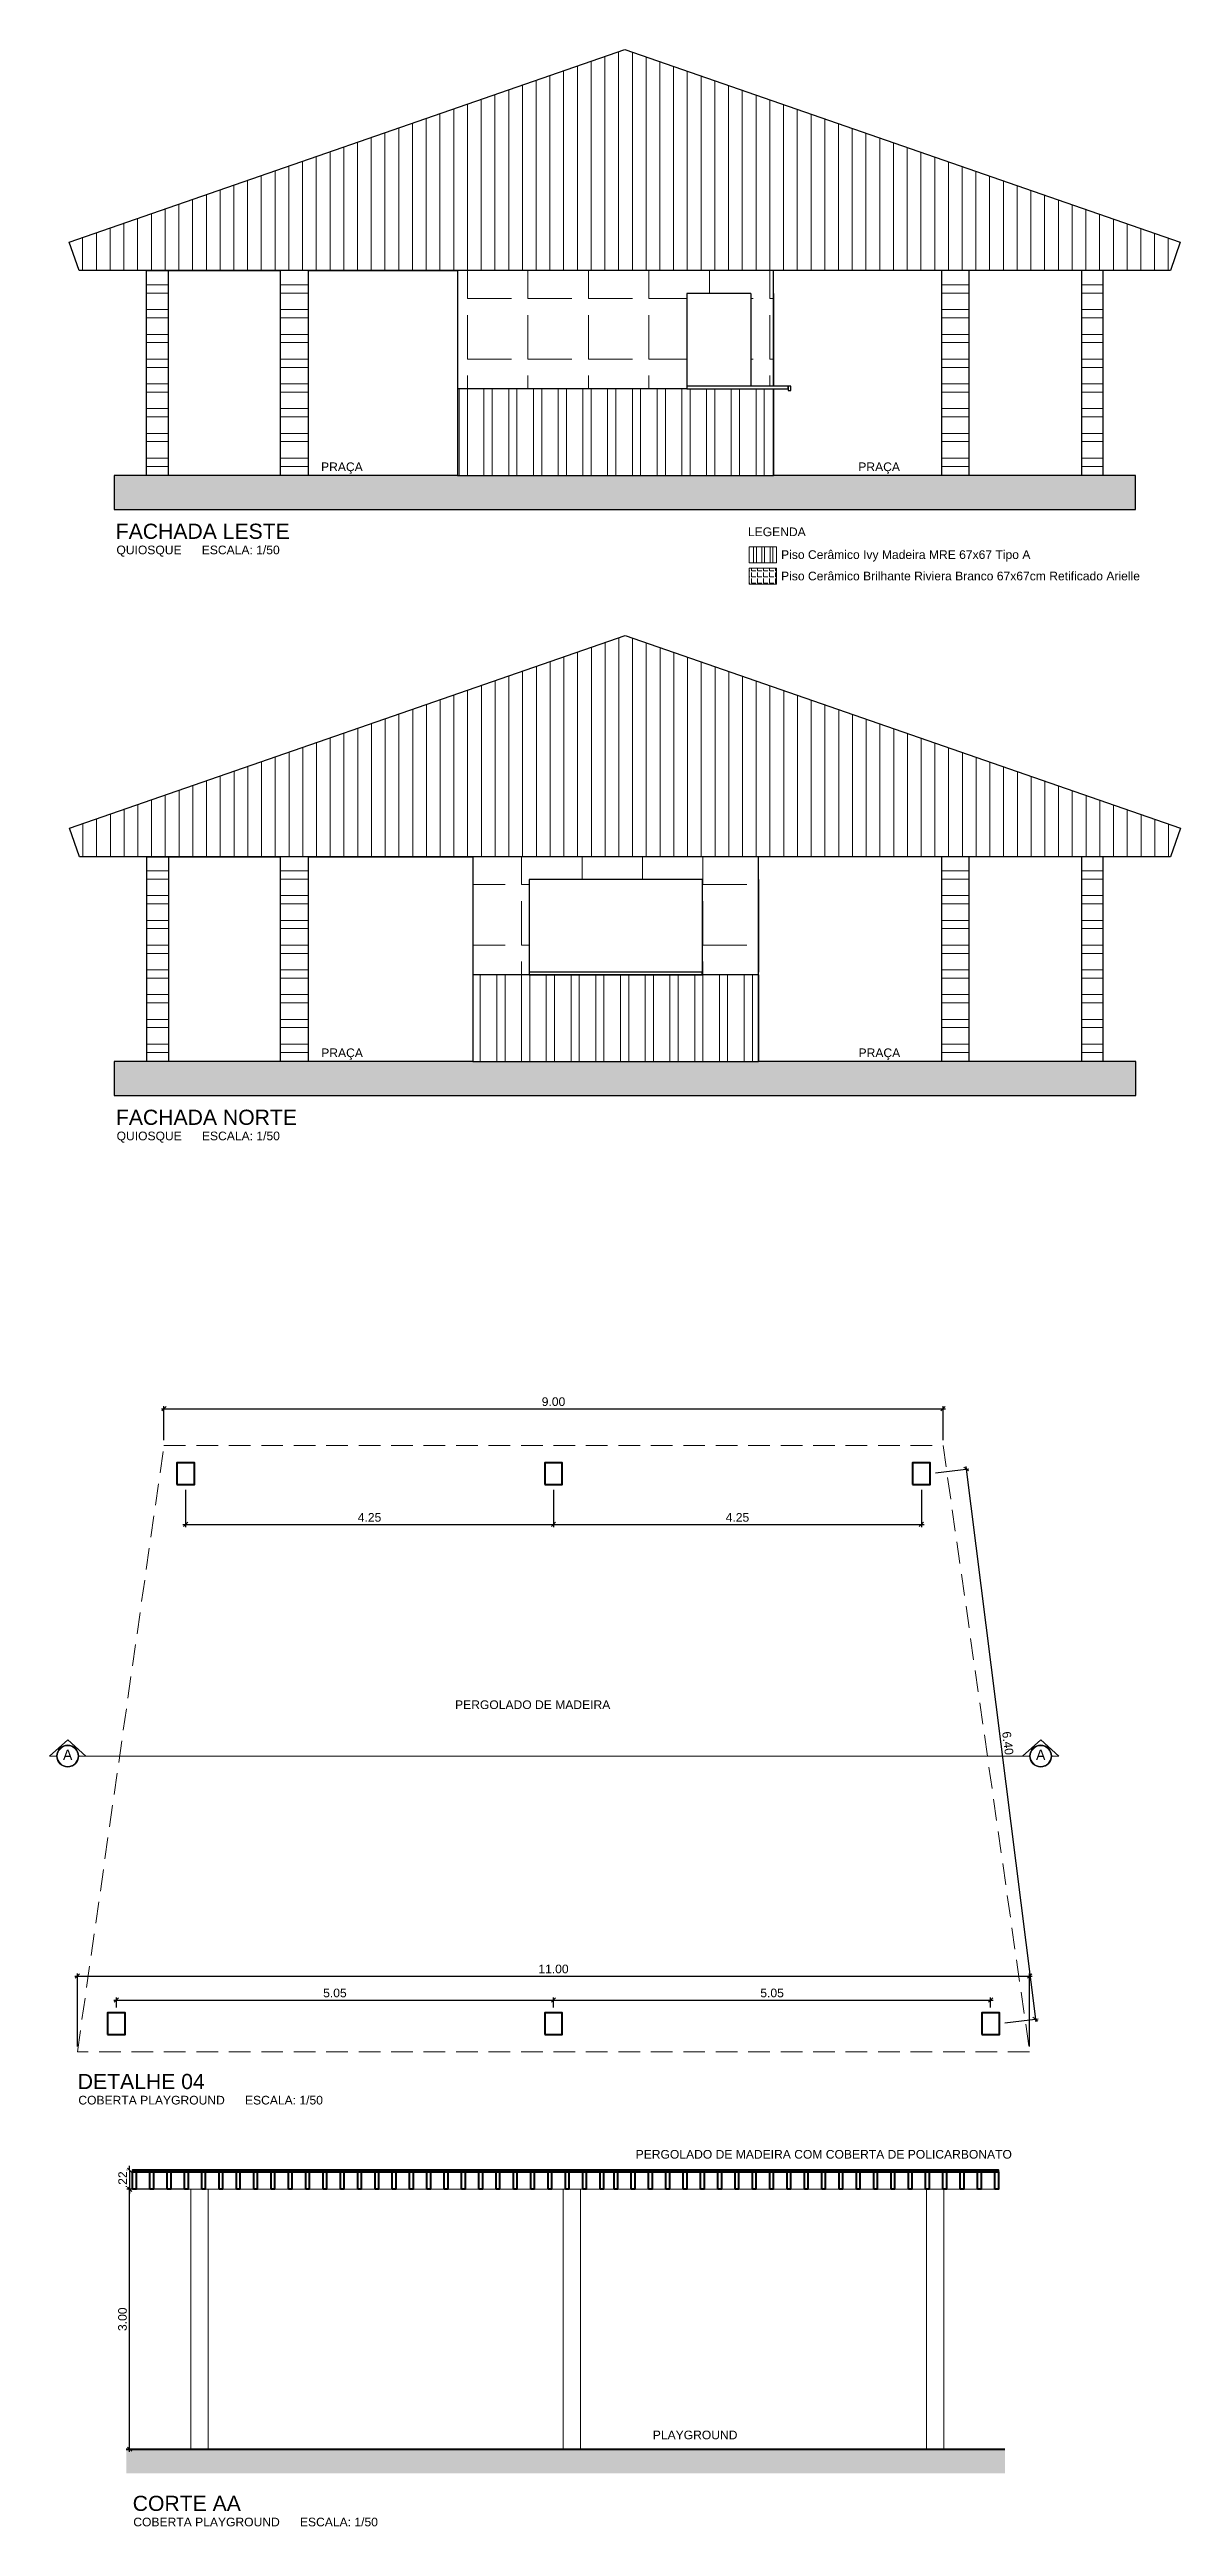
# Model space of a CAD drawing. Header units: metres. Extents: x 929 to 1666, y 1128 to 1372.
# Drawn here: x 1509.59 to 1522.66, y 1127.98 to 1156.58 of the extents above; entities that cross this region are included whole.
import ezdxf
from ezdxf.enums import TextEntityAlignment as Align

# ---------------------------------------------------------------- set-up
doc = ezdxf.new("R2010")
doc.units = ezdxf.units.M
doc.linetypes.add('DASHDOTX2', pattern=[50.8, 25.4, -12.7, 0, -12.7])
doc.linetypes.add('DASHED2', pattern=[0.375, 0.25, -0.125])
doc.layers.get('0').update_dxf_attribs({"lineweight": 5})
for name, color, linetype, lineweight in [('KIRYA - COTAS', 7, 'Continuous', 5), ('KIRYA - ELEVAÇÃO 03', 3, 'Continuous', 30), ('KIRYA - HACHURA', 251, 'Continuous', 5), ('KIRYA - PAREDE', 7, 'Continuous', 40), ('KIRYA - PAREDE VISTA', 7, 'Continuous', 15), ('KIRYA - PROJEÇÃO', 7, 'DASHED2', 5), ('KIRYA - SÍMBOLO', 7, 'Continuous', 5)]:
    doc.layers.add(name, color=color, linetype=linetype, lineweight=lineweight)
doc.layers.add('KIRYA - ELEVAÇÃO 02', color=2, linetype='Continuous')
doc.layers.add('KIRYA - TEXTO', color=7, linetype='Continuous')
doc.styles.add('CENTURY GOTHIC', font='GOTHIC.TTF')
doc.styles.add('EA_140_1-50', font='swissl.ttf', dxfattribs={"height": 0.175})
doc.styles.add('EA_80_1-50', font='swissl.ttf', dxfattribs={"height": 0.1})
doc.dimstyles.new('1-50', dxfattribs={"dimtxt": 0.1, "dimasz": 0.05, "dimexe": 0.03, "dimexo": 0.0625, "dimgap": 0.03, "dimtad": 1, "dimzin": 4, "dimdsep": 46, "dimtxsty": 'EA_80_1-50', "dimblk": 'OBLIQUE', "dimcen": 0.1, "dimdle": 0.03, "dimclrd": 144, "dimclre": 144, "dimclrt": 256, "dimadec": 0, "dimazin": 0, "dimtfac": 4, "dimtix": 1, "dimtmove": 2, "dimatfit": 3, "dimldrblk": 'OBLIQUE', "dimfxl": 1, "dimtolj": 1, "dimtzin": 4, "dimarcsym": 0})

msp = doc.modelspace()

# ---------------------------------------------------------------- texts
at = {"layer": 'KIRYA - ELEVAÇÃO 03', "style": 'EA_80_1-50'}
for p in [(1512.731, 1151.711), (1518.937, 1151.711), (1512.733, 1144.946), (1518.94, 1144.946)]:
    msp.add_text('PRAÇA', height=0.1, dxfattribs=at).set_placement(p)
at = {"layer": 'KIRYA - SÍMBOLO', "style": 'CENTURY GOTHIC'}
for p in [(1509.804, 1136.893), (1521.044, 1136.893)]:
    msp.add_text('A', height=0.12, dxfattribs=at).set_placement(p, align=Align.MIDDLE_CENTER)
at = {"layer": 'KIRYA - TEXTO'}
for s, height, style, p in [('FACHADA LESTE', 0.175, 'EA_140_1-50', (1510.359, 1150.929)), ('LEGENDA', 0.1, 'EA_80_1-50', (1517.662, 1150.96)), ('QUIOSQUE      ESCALA: 1/50', 0.1, 'EA_80_1-50', (1510.367, 1150.751)), ('Piso Cerâmico Ivy Madeira MRE 67x67 Tipo A', 0.1, 'EA_80_1-50', (1518.045, 1150.697)), ('Piso Cerâmico Brilhante Riviera Branco 67x67cm Retificado Arielle', 0.1, 'EA_80_1-50', (1518.045, 1150.45)), ('FACHADA NORTE', 0.175, 'EA_140_1-50', (1510.361, 1144.164)), ('QUIOSQUE      ESCALA: 1/50', 0.1, 'EA_80_1-50', (1510.369, 1143.986)), ('PERGOLADO DE MADEIRA', 0.1, 'EA_80_1-50', (1514.279, 1137.42)), ('DETALHE 04', 0.175, 'EA_140_1-50', (1509.92, 1133.033)), ('COBERTA PLAYGROUND      ESCALA: 1/50', 0.1, 'EA_80_1-50', (1509.927, 1132.855)), ('PERGOLADO DE MADEIRA COM COBERTA DE POLICARBONATO', 0.1, 'EA_80_1-50', (1516.365, 1132.23)), ('PLAYGROUND', 0.1, 'EA_80_1-50', (1516.563, 1128.99)), ('CORTE AA', 0.175, 'EA_140_1-50', (1510.555, 1128.163)), ('COBERTA PLAYGROUND      ESCALA: 1/50', 0.1, 'EA_80_1-50', (1510.562, 1127.985))]:
    msp.add_text(s, height=height, dxfattribs=dict(at, style=style)).set_placement(p)

# ---------------------------------------------------------------- blocks, each defined once
blk = doc.blocks.new('_OBLIQUE')
at = {"color": 0, "linetype": 'ByBlock'}
blk.add_line((-0.5, -0.5), (0.5, 0.5), dxfattribs=at)
blk = doc.blocks.new('*D376')
at = {"layer": 'Defpoints', "color": 0, "transparency": 16777216}
for p in [(1510.519, 1131.876), (1511.226, 1131.876), (1511.226, 1128.876)]:
    blk.add_point(p, dxfattribs=at)
at = {"layer": 'KIRYA - COTAS', "color": 144, "lineweight": -2, "transparency": 16777216}
for p, q in [((1511.164, 1131.876), (1510.489, 1131.876)), ((1510.519, 1128.846), (1510.519, 1131.906)), ((1511.164, 1128.876), (1510.489, 1128.876))]:
    blk.add_line(p, q, dxfattribs=at)
at = {"layer": 'KIRYA - COTAS', "color": 144, "lineweight": -2, "transparency": 16777216, "xscale": 0.05, "yscale": 0.05, "zscale": 0.05}
for p, rotation in [((1510.519, 1131.876), 90), ((1510.519, 1128.876), 270)]:
    blk.add_blockref('_OBLIQUE', p, dxfattribs=dict(at, rotation=rotation))
at = {"layer": 'KIRYA - COTAS', "transparency": 16777216, "insert": (1510.437, 1130.376), "char_height": 0.1, "attachment_point": 5, "rotation": 90, "style": 'EA_80_1-50'}
blk.add_mtext('\\A1;3.00', dxfattribs=at)
blk = doc.blocks.new('*D377')
at = {"layer": 'Defpoints', "color": 0, "transparency": 16777216}
for p in [(1510.554, 1132.096), (1510.519, 1131.876), (1510.554, 1131.876)]:
    blk.add_point(p, dxfattribs=at)
at = {"layer": 'KIRYA - COTAS', "color": 144, "lineweight": -2, "transparency": 16777216}
for p, q in [((1510.491, 1132.096), (1510.489, 1132.096)), ((1510.519, 1132.096), (1510.519, 1132.146)), ((1510.519, 1132.096), (1510.519, 1131.876)), ((1510.491, 1131.876), (1510.489, 1131.876)), ((1510.519, 1131.876), (1510.519, 1131.826))]:
    blk.add_line(p, q, dxfattribs=at)
at = {"layer": 'KIRYA - COTAS', "color": 144, "lineweight": -2, "transparency": 16777216, "xscale": 0.05, "yscale": 0.05, "zscale": 0.05}
for p, rotation in [((1510.519, 1132.096), 270), ((1510.519, 1131.876), 90)]:
    blk.add_blockref('_OBLIQUE', p, dxfattribs=dict(at, rotation=rotation))
at = {"layer": 'KIRYA - COTAS', "transparency": 16777216, "insert": (1510.439, 1131.986), "char_height": 0.1, "attachment_point": 5, "rotation": 90, "style": 'EA_80_1-50'}
blk.add_mtext('\\A1;.22', dxfattribs=at)
blk = doc.blocks.new('*D378')
at = {"layer": 'Defpoints', "color": 0, "transparency": 16777216}
for p in [(1519.916, 1140.887), (1510.916, 1140.463), (1519.916, 1140.463)]:
    blk.add_point(p, dxfattribs=at)
at = {"layer": 'KIRYA - COTAS', "color": 144, "lineweight": -2, "transparency": 16777216}
for p, q in [((1510.916, 1140.525), (1510.916, 1140.917)), ((1519.916, 1140.525), (1519.916, 1140.917)), ((1510.886, 1140.887), (1519.946, 1140.887))]:
    blk.add_line(p, q, dxfattribs=at)
at = {"layer": 'KIRYA - COTAS', "color": 144, "lineweight": -2, "transparency": 16777216, "xscale": 0.05, "yscale": 0.05, "zscale": 0.05, "rotation": 180}
blk.add_blockref('_OBLIQUE', (1510.916, 1140.887), dxfattribs=at)
at = {"layer": 'KIRYA - COTAS', "color": 144, "lineweight": -2, "transparency": 16777216, "xscale": 0.05, "yscale": 0.05, "zscale": 0.05}
blk.add_blockref('_OBLIQUE', (1519.916, 1140.887), dxfattribs=at)
at = {"layer": 'KIRYA - COTAS', "transparency": 16777216, "insert": (1515.416, 1140.968), "char_height": 0.1, "attachment_point": 5, "style": 'EA_80_1-50'}
blk.add_mtext('\\A1;9.00', dxfattribs=at)
blk = doc.blocks.new('*D379')
at = {"layer": 'Defpoints', "color": 0, "transparency": 16777216}
for p in [(1520.916, 1134.338), (1509.916, 1133.463), (1520.916, 1133.463)]:
    blk.add_point(p, dxfattribs=at)
at = {"layer": 'KIRYA - COTAS', "color": 144, "lineweight": -2, "transparency": 16777216}
for p, q in [((1509.886, 1134.338), (1520.946, 1134.338)), ((1509.916, 1133.525), (1509.916, 1134.368)), ((1520.916, 1133.525), (1520.916, 1134.368))]:
    blk.add_line(p, q, dxfattribs=at)
at = {"layer": 'KIRYA - COTAS', "color": 144, "lineweight": -2, "transparency": 16777216, "xscale": 0.05, "yscale": 0.05, "zscale": 0.05, "rotation": 180}
blk.add_blockref('_OBLIQUE', (1509.916, 1134.338), dxfattribs=at)
at = {"layer": 'KIRYA - COTAS', "color": 144, "lineweight": -2, "transparency": 16777216, "xscale": 0.05, "yscale": 0.05, "zscale": 0.05}
blk.add_blockref('_OBLIQUE', (1520.916, 1134.338), dxfattribs=at)
at = {"layer": 'KIRYA - COTAS', "transparency": 16777216, "insert": (1515.416, 1134.419), "char_height": 0.1, "attachment_point": 5, "style": 'EA_80_1-50'}
blk.add_mtext('\\A1;11.00', dxfattribs=at)
blk = doc.blocks.new('*D380')
at = {"layer": 'Defpoints', "color": 0, "transparency": 16777216}
for p in [(1515.416, 1134.06), (1510.366, 1133.913), (1515.416, 1133.913)]:
    blk.add_point(p, dxfattribs=at)
at = {"layer": 'KIRYA - COTAS', "color": 144, "lineweight": -2, "transparency": 16777216}
for p, q in [((1510.336, 1134.06), (1515.446, 1134.06)), ((1510.366, 1133.975), (1510.366, 1134.09)), ((1515.416, 1133.975), (1515.416, 1134.09))]:
    blk.add_line(p, q, dxfattribs=at)
at = {"layer": 'KIRYA - COTAS', "color": 144, "lineweight": -2, "transparency": 16777216, "xscale": 0.05, "yscale": 0.05, "zscale": 0.05, "rotation": 180}
blk.add_blockref('_OBLIQUE', (1510.366, 1134.06), dxfattribs=at)
at = {"layer": 'KIRYA - COTAS', "color": 144, "lineweight": -2, "transparency": 16777216, "xscale": 0.05, "yscale": 0.05, "zscale": 0.05}
blk.add_blockref('_OBLIQUE', (1515.416, 1134.06), dxfattribs=at)
at = {"layer": 'KIRYA - COTAS', "transparency": 16777216, "insert": (1512.891, 1134.142), "char_height": 0.1, "attachment_point": 5, "style": 'EA_80_1-50'}
blk.add_mtext('\\A1;5.05', dxfattribs=at)
blk = doc.blocks.new('*D381')
at = {"layer": 'Defpoints', "color": 0, "transparency": 16777216}
for p in [(1520.466, 1134.06), (1515.416, 1133.913), (1520.466, 1133.913)]:
    blk.add_point(p, dxfattribs=at)
at = {"layer": 'KIRYA - COTAS', "color": 144, "lineweight": -2, "transparency": 16777216}
for p, q in [((1515.386, 1134.06), (1520.496, 1134.06)), ((1515.416, 1133.975), (1515.416, 1134.09)), ((1520.466, 1133.975), (1520.466, 1134.09))]:
    blk.add_line(p, q, dxfattribs=at)
at = {"layer": 'KIRYA - COTAS', "color": 144, "lineweight": -2, "transparency": 16777216, "xscale": 0.05, "yscale": 0.05, "zscale": 0.05, "rotation": 180}
blk.add_blockref('_OBLIQUE', (1515.416, 1134.06), dxfattribs=at)
at = {"layer": 'KIRYA - COTAS', "color": 144, "lineweight": -2, "transparency": 16777216, "xscale": 0.05, "yscale": 0.05, "zscale": 0.05}
blk.add_blockref('_OBLIQUE', (1520.466, 1134.06), dxfattribs=at)
at = {"layer": 'KIRYA - COTAS', "transparency": 16777216, "insert": (1517.941, 1134.142), "char_height": 0.1, "attachment_point": 5, "style": 'EA_80_1-50'}
blk.add_mtext('\\A1;5.05', dxfattribs=at)
blk = doc.blocks.new('*D382')
at = {"layer": 'Defpoints', "color": 0, "transparency": 16777216}
for p in [(1511.166, 1140.013), (1515.416, 1140.013), (1515.416, 1139.551)]:
    blk.add_point(p, dxfattribs=at)
at = {"layer": 'KIRYA - COTAS', "color": 144, "lineweight": -2, "transparency": 16777216}
for p, q in [((1511.166, 1139.951), (1511.166, 1139.521)), ((1515.416, 1139.951), (1515.416, 1139.521)), ((1511.136, 1139.551), (1515.446, 1139.551))]:
    blk.add_line(p, q, dxfattribs=at)
at = {"layer": 'KIRYA - COTAS', "color": 144, "lineweight": -2, "transparency": 16777216, "xscale": 0.05, "yscale": 0.05, "zscale": 0.05, "rotation": 180}
blk.add_blockref('_OBLIQUE', (1511.166, 1139.551), dxfattribs=at)
at = {"layer": 'KIRYA - COTAS', "color": 144, "lineweight": -2, "transparency": 16777216, "xscale": 0.05, "yscale": 0.05, "zscale": 0.05}
blk.add_blockref('_OBLIQUE', (1515.416, 1139.551), dxfattribs=at)
at = {"layer": 'KIRYA - COTAS', "transparency": 16777216, "insert": (1513.291, 1139.632), "char_height": 0.1, "attachment_point": 5, "style": 'EA_80_1-50'}
blk.add_mtext('\\A1;4.25', dxfattribs=at)
blk = doc.blocks.new('*D383')
at = {"layer": 'Defpoints', "color": 0, "transparency": 16777216}
for p in [(1515.416, 1140.013), (1519.666, 1140.013), (1519.666, 1139.551)]:
    blk.add_point(p, dxfattribs=at)
at = {"layer": 'KIRYA - COTAS', "color": 144, "lineweight": -2, "transparency": 16777216}
for p, q in [((1515.416, 1139.951), (1515.416, 1139.521)), ((1519.666, 1139.951), (1519.666, 1139.521)), ((1515.386, 1139.551), (1519.696, 1139.551))]:
    blk.add_line(p, q, dxfattribs=at)
at = {"layer": 'KIRYA - COTAS', "color": 144, "lineweight": -2, "transparency": 16777216, "xscale": 0.05, "yscale": 0.05, "zscale": 0.05, "rotation": 180}
blk.add_blockref('_OBLIQUE', (1515.416, 1139.551), dxfattribs=at)
at = {"layer": 'KIRYA - COTAS', "color": 144, "lineweight": -2, "transparency": 16777216, "xscale": 0.05, "yscale": 0.05, "zscale": 0.05}
blk.add_blockref('_OBLIQUE', (1519.666, 1139.551), dxfattribs=at)
at = {"layer": 'KIRYA - COTAS', "transparency": 16777216, "insert": (1517.541, 1139.632), "char_height": 0.1, "attachment_point": 5, "style": 'EA_80_1-50'}
blk.add_mtext('\\A1;4.25', dxfattribs=at)
blk = doc.blocks.new('*D384')
at = {"layer": 'Defpoints', "color": 0, "transparency": 16777216}
for p in [(1519.767, 1140.138), (1520.567, 1133.788), (1520.983, 1133.84)]:
    blk.add_point(p, dxfattribs=at)
at = {"layer": 'KIRYA - COTAS', "color": 144, "lineweight": -2, "transparency": 16777216}
for p, q in [((1519.829, 1140.146), (1520.213, 1140.194)), ((1520.179, 1140.22), (1520.987, 1133.811)), ((1520.629, 1133.796), (1521.013, 1133.844))]:
    blk.add_line(p, q, dxfattribs=at)
at = {"layer": 'KIRYA - COTAS', "color": 144, "lineweight": -2, "transparency": 16777216, "xscale": 0.05, "yscale": 0.05, "zscale": 0.05}
for p, rotation in [((1520.183, 1140.19), 97.18053549771984), ((1520.983, 1133.84), 277.1805354977198)]:
    blk.add_blockref('_OBLIQUE', p, dxfattribs=dict(at, rotation=rotation))
at = {"layer": 'KIRYA - COTAS', "transparency": 16777216, "insert": (1520.664, 1137.026), "char_height": 0.1, "attachment_point": 5, "rotation": 277.1805, "style": 'EA_80_1-50'}
blk.add_mtext('\\A1;6.40', dxfattribs=at)

# ---------------------------------------------------------------- dimensions: what is measured, and where the dimension line sits
at = {"layer": 'KIRYA - COTAS'}
for p1, p2, distance, picture, middle in [((1510.916, 1140.463), (1519.916, 1140.463), 0.424, '*D378', (1515.416, 1140.968)), ((1519.767, 1140.138), (1520.567, 1133.788), 0.42, '*D384', (1520.664, 1137.026)), ((1509.916, 1133.463), (1520.916, 1133.463), 0.875, '*D379', (1515.416, 1134.419))]:
    dim = msp.add_aligned_dim(p1=p1, p2=p2, distance=distance, dimstyle='1-50', dxfattribs=at)
    dim.commit()
    dim.dimension.update_dxf_attribs({"geometry": picture, "text_midpoint": middle})
for base, p1, p2, picture, middle in [((1515.416, 1139.551), (1511.166, 1140.013), (1515.416, 1140.013), '*D382', (1513.291, 1139.632)), ((1519.666, 1139.551), (1515.416, 1140.013), (1519.666, 1140.013), '*D383', (1517.541, 1139.632)), ((1515.416, 1134.06), (1510.366, 1133.913), (1515.416, 1133.913), '*D380', (1512.891, 1134.142)), ((1520.466, 1134.06), (1515.416, 1133.913), (1520.466, 1133.913), '*D381', (1517.941, 1134.142))]:
    dim = msp.add_linear_dim(base=base, p1=p1, p2=p2, dimstyle='1-50', dxfattribs=at)
    dim.commit()
    dim.dimension.update_dxf_attribs({"geometry": picture, "text_midpoint": middle})
for p1, p2, picture, middle in [((1510.554, 1132.096), (1510.554, 1131.876), '*D377', (1510.439, 1131.986)), ((1511.226, 1128.876), (1511.226, 1131.876), '*D376', (1510.437, 1130.376))]:
    dim = msp.add_linear_dim(base=(1510.519, 1131.876), p1=p1, p2=p2, angle=90, dimstyle='1-50', dxfattribs=at)
    dim.commit()
    dim.dimension.update_dxf_attribs({"geometry": picture, "text_midpoint": middle})

# ---------------------------------------------------------------- hatches: boundary and pattern name
at = {"layer": 'KIRYA - HACHURA', "true_color": 0xc7c8ca}
h = msp.add_hatch(dxfattribs=at)
h.set_pattern_fill('ANSI31', color=9, scale=0.05, angle=45)
h.set_pattern_definition([(90, (16.13939, 6.76513), (-0.15875, 0), [])])
h.paths.add_polyline_path([(1522.542, 1154.025), (1522.657, 1154.355), (1516.239, 1156.578), (1509.822, 1154.355), (1509.936, 1154.025), (1510.715, 1154.025)])
at = {"layer": 'KIRYA - HACHURA', "true_color": 0xcd6928}
h = msp.add_hatch(dxfattribs=at)
h.set_pattern_fill('ANSI32', color=32, scale=0.03, angle=135)
h.set_pattern_definition([(180, (16.1394, 6.76513), (-3e-17, -0.28575), []), (180, (16.04414, 6.86038), (-3e-17, -0.28575), [])])
h.paths.add_polyline_path([(1519.898, 1151.661), (1520.217, 1151.661), (1520.217, 1154.025), (1519.898, 1154.025)])
h.paths.add_polyline_path([(1521.514, 1151.661), (1521.764, 1151.661), (1521.764, 1154.025), (1521.514, 1154.025)])
h.paths.add_polyline_path([(1512.581, 1154.025), (1512.262, 1154.025), (1512.262, 1151.661), (1512.581, 1151.661)])
h.paths.add_polyline_path([(1510.965, 1154.025), (1510.715, 1154.025), (1510.715, 1151.661), (1510.965, 1151.661)])
at = {"layer": 'KIRYA - HACHURA', "true_color": 0xc7c8ca}
h = msp.add_hatch(dxfattribs=at)
h.set_pattern_fill('ANGLE', color=9, scale=0.1)
h.set_pattern_definition([(0, (16.1394, 6.7651), (0, 0.6985), [0.508, -0.1905]), (90, (16.1394, 6.7651), (-0.6985, 4e-17), [0.508, -0.1905])])
h.paths.add_polyline_path([(1516.956, 1152.661), (1516.956, 1153.761), (1517.696, 1153.761), (1517.696, 1152.691), (1517.956, 1152.691), (1517.956, 1154.025), (1514.306, 1154.025), (1514.306, 1152.661)])
at = {"layer": 'KIRYA - HACHURA', "true_color": 0xcd6928}
h = msp.add_hatch(dxfattribs=at)
h.set_pattern_fill('ANSI32', color=32, scale=0.03, angle=45)
h.set_pattern_definition([(90, (16.1394, 4.9), (-0.28575, 0), []), (90, (16.23464, 4.99524), (-0.28575, 0), [])])
h.paths.add_polyline_path([(1516.956, 1152.661), (1514.306, 1152.661), (1514.306, 1151.661), (1517.956, 1151.661), (1517.956, 1152.661)])
h = msp.add_hatch(dxfattribs=at)
h.set_pattern_fill('ANSI32', color=32, scale=0.01, angle=45)
h.set_pattern_definition([(90, (15.15874, 6.76513), (-0.09525, 0), []), (90, (15.19049, 6.79688), (-0.09525, 0), [])])
h.paths.add_polyline_path([(1517.677, 1150.836), (1517.677, 1150.653), (1517.993, 1150.653), (1517.993, 1150.836)])
at = {"layer": 'KIRYA - HACHURA', "true_color": 0x939598}
h = msp.add_hatch(dxfattribs=at)
h.set_pattern_fill('ANGLE', color=252, scale=0.01)
h.set_pattern_definition([(0, (15.15874, 6.76513), (0, 0.06985), [0.0508, -0.01905]), (90, (15.15874, 6.76513), (-0.06985, 4e-18), [0.0508, -0.01905])])
h.paths.add_polyline_path([(1517.677, 1150.59), (1517.677, 1150.407), (1517.993, 1150.407), (1517.993, 1150.59)])
at = {"layer": 'KIRYA - HACHURA', "true_color": 0xc7c8ca}
h = msp.add_hatch(dxfattribs=at)
h.set_pattern_fill('ANSI31', color=9, scale=0.05, angle=45)
h.set_pattern_definition([(90, (16.14182, 0), (-0.15875, 0), [])])
h.paths.add_polyline_path([(1516.242, 1149.813), (1509.824, 1147.59), (1509.939, 1147.26), (1510.717, 1147.26), (1522.545, 1147.26), (1522.659, 1147.59)])
at = {"layer": 'KIRYA - HACHURA', "true_color": 0xcd6928}
h = msp.add_hatch(dxfattribs=at)
h.set_pattern_fill('ANSI32', color=32, scale=0.03, angle=135)
h.set_pattern_definition([(180, (16.14182, 0), (-3e-17, -0.28575), []), (180, (16.04657, 0.09525), (-3e-17, -0.28575), [])])
h.paths.add_polyline_path([(1519.9, 1144.896), (1520.219, 1144.896), (1520.219, 1147.26), (1519.9, 1147.26)])
h.paths.add_polyline_path([(1521.516, 1144.896), (1521.766, 1144.896), (1521.766, 1147.26), (1521.516, 1147.26)])
h.paths.add_polyline_path([(1512.583, 1147.26), (1512.264, 1147.26), (1512.264, 1144.896), (1512.583, 1144.896)])
h.paths.add_polyline_path([(1510.967, 1147.26), (1510.717, 1147.26), (1510.717, 1144.896), (1510.967, 1144.896)])
at = {"layer": 'KIRYA - HACHURA', "true_color": 0xc7c8ca}
h = msp.add_hatch(dxfattribs=at)
h.set_pattern_fill('ANGLE', color=9, scale=0.1)
h.set_pattern_definition([(0, (0, 0), (0, 0.6985), [0.508, -0.1905]), (90, (0, 0), (-0.6985, 4e-17), [0.508, -0.1905])])
h.paths.add_polyline_path([(1517.784, 1147.26), (1514.484, 1147.26), (1514.484, 1145.896), (1515.134, 1145.896), (1515.134, 1146.996), (1517.134, 1146.996), (1517.134, 1145.926), (1517.134, 1145.896), (1517.784, 1145.896)])
at = {"layer": 'KIRYA - HACHURA', "true_color": 0xcd6928}
h = msp.add_hatch(dxfattribs=at)
h.set_pattern_fill('ANSI32', color=32, scale=0.03, angle=45)
h.paths.add_polyline_path([(1517.784, 1145.896), (1514.484, 1145.896), (1514.484, 1144.896), (1517.784, 1144.896)])
at = {"layer": 'KIRYA - PAREDE', "true_color": 0xc7c8ca}
h = msp.add_hatch(color=9, dxfattribs=at)
h.dxf.hatch_style = 1
h.paths.add_polyline_path([(1522.139, 1151.268), (1522.139, 1151.661), (1521.514, 1151.661), (1517.956, 1151.661), (1514.306, 1151.661), (1510.965, 1151.661), (1510.339, 1151.661), (1510.339, 1151.268)])
h = msp.add_hatch(color=9, dxfattribs=at)
h.dxf.hatch_style = 1
h.paths.add_polyline_path([(1522.142, 1144.503), (1522.142, 1144.896), (1521.516, 1144.896), (1517.784, 1144.896), (1514.484, 1144.896), (1510.967, 1144.896), (1510.342, 1144.896), (1510.342, 1144.503)])
h = msp.add_hatch(color=9, dxfattribs=at)
h.dxf.hatch_style = 1
h.paths.add_polyline_path([(1520.631, 1128.876), (1510.481, 1128.876), (1510.481, 1128.598), (1520.631, 1128.598)])

# ---------------------------------------------------------------- linework, layer by layer
at = {"layer": 'KIRYA - ELEVAÇÃO 02'}
for points in [[(1510.965, 1154.025), (1512.262, 1154.025)], [(1512.262, 1151.661), (1512.262, 1154.025)], [(1512.581, 1154.025), (1514.306, 1154.025)], [(1512.581, 1154.025), (1512.581, 1151.661)], [(1519.898, 1154.025), (1517.956, 1154.025)], [(1519.898, 1154.025), (1519.898, 1151.661)], [(1520.217, 1151.661), (1520.217, 1154.025)], [(1521.514, 1154.025), (1520.217, 1154.025)], [(1516.956, 1152.661), (1514.306, 1152.661)], [(1510.967, 1147.26), (1512.264, 1147.26)], [(1512.264, 1144.896), (1512.264, 1147.26)], [(1512.583, 1147.26), (1512.583, 1144.896)], [(1512.583, 1147.26), (1514.484, 1147.26)], [(1519.9, 1147.26), (1517.784, 1147.26)], [(1519.9, 1147.26), (1519.9, 1144.896)], [(1520.219, 1144.896), (1520.219, 1147.26)], [(1521.516, 1147.26), (1520.219, 1147.26)], [(1517.134, 1146.996), (1515.134, 1146.996), (1515.134, 1145.896), (1517.134, 1145.896)], [(1517.134, 1146.996), (1517.134, 1145.926)], [(1517.784, 1145.896), (1514.484, 1145.896)], [(1517.134, 1145.896), (1517.134, 1145.896), (1517.134, 1145.926), (1515.134, 1145.926), (1515.134, 1145.896)]]:
    msp.add_lwpolyline(points, dxfattribs=at)
at = {"layer": 'KIRYA - ELEVAÇÃO 03'}
for points in [[(1510.715, 1154.025), (1509.936, 1154.025), (1509.822, 1154.355), (1516.239, 1156.578), (1522.657, 1154.355), (1522.542, 1154.025), (1510.715, 1154.025)], [(1510.715, 1151.661), (1510.715, 1154.025), (1510.965, 1154.025), (1510.965, 1151.661)], [(1514.306, 1154.025), (1514.306, 1151.661), (1517.956, 1151.661), (1517.956, 1152.661)], [(1517.956, 1152.691), (1517.956, 1154.025)], [(1521.764, 1151.661), (1521.764, 1154.025), (1521.514, 1154.025), (1521.514, 1151.661)], [(1517.696, 1153.761), (1516.956, 1153.761), (1516.956, 1152.661), (1517.956, 1152.661)], [(1517.696, 1153.761), (1517.696, 1152.691)], [(1517.956, 1153.761), (1517.956, 1152.691)], [(1517.806, 1152.661), (1518.126, 1152.661), (1518.126, 1152.691), (1516.956, 1152.691), (1516.956, 1152.661)], [(1517.956, 1152.661), (1517.956, 1151.661)], [(1518.126, 1152.691), (1518.126, 1152.641), (1518.156, 1152.641), (1518.156, 1152.691), (1518.126, 1152.691)], [(1510.965, 1151.661), (1510.339, 1151.661)], [(1510.339, 1151.661), (1510.339, 1151.268), (1522.139, 1151.268), (1522.139, 1151.661)], [(1514.306, 1151.661), (1510.965, 1151.661)], [(1521.514, 1151.661), (1517.956, 1151.661)], [(1522.139, 1151.661), (1521.514, 1151.661)], [(1510.717, 1147.26), (1509.939, 1147.26), (1509.824, 1147.59), (1516.242, 1149.813), (1522.659, 1147.59), (1522.545, 1147.26), (1510.717, 1147.26)], [(1510.717, 1144.896), (1510.717, 1147.26), (1510.967, 1147.26), (1510.967, 1144.896)], [(1514.484, 1147.26), (1514.484, 1144.896), (1517.784, 1144.896), (1517.784, 1145.896)], [(1517.784, 1145.896), (1517.784, 1147.26)], [(1521.766, 1144.896), (1521.766, 1147.26), (1521.516, 1147.26), (1521.516, 1144.896)], [(1517.784, 1146.996), (1517.784, 1145.926)], [(1517.784, 1145.896), (1517.784, 1144.896)], [(1510.967, 1144.896), (1510.342, 1144.896)], [(1510.342, 1144.896), (1510.342, 1144.503), (1522.142, 1144.503), (1522.142, 1144.896)], [(1514.484, 1144.896), (1510.967, 1144.896)], [(1521.516, 1144.896), (1517.784, 1144.896)], [(1522.142, 1144.896), (1521.516, 1144.896)]]:
    msp.add_lwpolyline(points, dxfattribs=at)
at = {"layer": 'KIRYA - PAREDE'}
for points in [[(1511.065, 1140.013), (1511.267, 1140.013), (1511.267, 1140.263), (1511.065, 1140.263)], [(1515.315, 1140.013), (1515.517, 1140.013), (1515.517, 1140.263), (1515.315, 1140.263)], [(1519.565, 1140.013), (1519.767, 1140.013), (1519.767, 1140.263), (1519.565, 1140.263)], [(1510.265, 1133.663), (1510.467, 1133.663), (1510.467, 1133.913), (1510.265, 1133.913)], [(1515.315, 1133.663), (1515.517, 1133.663), (1515.517, 1133.913), (1515.315, 1133.913)], [(1520.365, 1133.663), (1520.567, 1133.663), (1520.567, 1133.913), (1520.365, 1133.913)]]:
    msp.add_lwpolyline(points, close=True, dxfattribs=at)
for points in [[(1510.554, 1132.076), (1520.555, 1132.076), (1520.555, 1132.096), (1510.554, 1132.096), (1510.554, 1132.076)], [(1510.554, 1131.876), (1510.554, 1132.076), (1510.594, 1132.076), (1510.594, 1131.876), (1510.554, 1131.876)], [(1510.754, 1131.876), (1510.754, 1132.076), (1510.794, 1132.076), (1510.794, 1131.876), (1510.754, 1131.876)], [(1510.954, 1131.876), (1510.954, 1132.076), (1510.994, 1132.076), (1510.994, 1131.876), (1510.954, 1131.876)], [(1511.154, 1131.876), (1511.154, 1132.076), (1511.194, 1132.076), (1511.194, 1131.876), (1511.154, 1131.876)], [(1511.354, 1131.876), (1511.354, 1132.076), (1511.394, 1132.076), (1511.394, 1131.876), (1511.354, 1131.876)], [(1511.554, 1131.876), (1511.554, 1132.076), (1511.594, 1132.076), (1511.594, 1131.876), (1511.554, 1131.876)], [(1511.754, 1131.876), (1511.754, 1132.076), (1511.794, 1132.076), (1511.794, 1131.876), (1511.754, 1131.876)], [(1511.954, 1131.876), (1511.954, 1132.076), (1511.994, 1132.076), (1511.994, 1131.876), (1511.954, 1131.876)], [(1512.154, 1131.876), (1512.154, 1132.076), (1512.194, 1132.076), (1512.194, 1131.876), (1512.154, 1131.876)], [(1512.354, 1131.876), (1512.354, 1132.076), (1512.394, 1132.076), (1512.394, 1131.876), (1512.354, 1131.876)], [(1512.554, 1131.876), (1512.554, 1132.076), (1512.594, 1132.076), (1512.594, 1131.876), (1512.554, 1131.876)], [(1512.754, 1131.876), (1512.754, 1132.076), (1512.794, 1132.076), (1512.794, 1131.876), (1512.754, 1131.876)], [(1512.954, 1131.876), (1512.954, 1132.076), (1512.994, 1132.076), (1512.994, 1131.876), (1512.954, 1131.876)], [(1513.154, 1131.876), (1513.154, 1132.076), (1513.194, 1132.076), (1513.194, 1131.876), (1513.154, 1131.876)], [(1513.354, 1131.876), (1513.354, 1132.076), (1513.394, 1132.076), (1513.394, 1131.876), (1513.354, 1131.876)], [(1513.554, 1131.876), (1513.554, 1132.076), (1513.594, 1132.076), (1513.594, 1131.876), (1513.554, 1131.876)], [(1513.754, 1131.876), (1513.754, 1132.076), (1513.794, 1132.076), (1513.794, 1131.876), (1513.754, 1131.876)], [(1513.954, 1131.876), (1513.954, 1132.076), (1513.994, 1132.076), (1513.994, 1131.876), (1513.954, 1131.876)], [(1514.154, 1131.876), (1514.154, 1132.076), (1514.194, 1132.076), (1514.194, 1131.876), (1514.154, 1131.876)], [(1514.354, 1131.876), (1514.354, 1132.076), (1514.394, 1132.076), (1514.394, 1131.876), (1514.354, 1131.876)], [(1514.554, 1131.876), (1514.554, 1132.076), (1514.594, 1132.076), (1514.594, 1131.876), (1514.554, 1131.876)], [(1514.754, 1131.876), (1514.754, 1132.076), (1514.794, 1132.076), (1514.794, 1131.876), (1514.754, 1131.876)], [(1514.954, 1131.876), (1514.954, 1132.076), (1514.994, 1132.076), (1514.994, 1131.876), (1514.954, 1131.876)], [(1515.154, 1131.876), (1515.154, 1132.076), (1515.194, 1132.076), (1515.194, 1131.876), (1515.154, 1131.876)], [(1515.354, 1131.876), (1515.354, 1132.076), (1515.394, 1132.076), (1515.394, 1131.876), (1515.354, 1131.876)], [(1515.554, 1131.876), (1515.554, 1132.076), (1515.594, 1132.076), (1515.594, 1131.876), (1515.554, 1131.876)], [(1515.754, 1131.876), (1515.754, 1132.076), (1515.794, 1132.076), (1515.794, 1131.876), (1515.754, 1131.876)], [(1515.954, 1131.876), (1515.954, 1132.076), (1515.994, 1132.076), (1515.994, 1131.876), (1515.954, 1131.876)], [(1516.115, 1131.876), (1516.115, 1132.076), (1516.155, 1132.076), (1516.155, 1131.876), (1516.115, 1131.876)], [(1516.315, 1131.876), (1516.315, 1132.076), (1516.355, 1132.076), (1516.355, 1131.876), (1516.315, 1131.876)], [(1516.515, 1131.876), (1516.515, 1132.076), (1516.555, 1132.076), (1516.555, 1131.876), (1516.515, 1131.876)], [(1516.715, 1131.876), (1516.715, 1132.076), (1516.755, 1132.076), (1516.755, 1131.876), (1516.715, 1131.876)], [(1516.915, 1131.876), (1516.915, 1132.076), (1516.955, 1132.076), (1516.955, 1131.876), (1516.915, 1131.876)], [(1517.115, 1131.876), (1517.115, 1132.076), (1517.155, 1132.076), (1517.155, 1131.876), (1517.115, 1131.876)], [(1517.315, 1131.876), (1517.315, 1132.076), (1517.355, 1132.076), (1517.355, 1131.876), (1517.315, 1131.876)], [(1517.515, 1131.876), (1517.515, 1132.076), (1517.555, 1132.076), (1517.555, 1131.876), (1517.515, 1131.876)], [(1517.715, 1131.876), (1517.715, 1132.076), (1517.755, 1132.076), (1517.755, 1131.876), (1517.715, 1131.876)], [(1517.915, 1131.876), (1517.915, 1132.076), (1517.955, 1132.076), (1517.955, 1131.876), (1517.915, 1131.876)], [(1518.115, 1131.876), (1518.115, 1132.076), (1518.155, 1132.076), (1518.155, 1131.876), (1518.115, 1131.876)], [(1518.315, 1131.876), (1518.315, 1132.076), (1518.355, 1132.076), (1518.355, 1131.876), (1518.315, 1131.876)], [(1518.515, 1131.876), (1518.515, 1132.076), (1518.555, 1132.076), (1518.555, 1131.876), (1518.515, 1131.876)], [(1518.715, 1131.876), (1518.715, 1132.076), (1518.755, 1132.076), (1518.755, 1131.876), (1518.715, 1131.876)], [(1518.915, 1131.876), (1518.915, 1132.076), (1518.955, 1132.076), (1518.955, 1131.876), (1518.915, 1131.876)], [(1519.115, 1131.876), (1519.115, 1132.076), (1519.155, 1132.076), (1519.155, 1131.876), (1519.115, 1131.876)], [(1519.315, 1131.876), (1519.315, 1132.076), (1519.355, 1132.076), (1519.355, 1131.876), (1519.315, 1131.876)], [(1519.515, 1131.876), (1519.515, 1132.076), (1519.555, 1132.076), (1519.555, 1131.876), (1519.515, 1131.876)], [(1519.715, 1131.876), (1519.715, 1132.076), (1519.755, 1132.076), (1519.755, 1131.876), (1519.715, 1131.876)], [(1519.915, 1131.876), (1519.915, 1132.076), (1519.955, 1132.076), (1519.955, 1131.876), (1519.915, 1131.876)], [(1520.115, 1131.876), (1520.115, 1132.076), (1520.155, 1132.076), (1520.155, 1131.876), (1520.115, 1131.876)], [(1520.315, 1131.876), (1520.315, 1132.076), (1520.355, 1132.076), (1520.355, 1131.876), (1520.315, 1131.876)], [(1520.515, 1131.876), (1520.515, 1132.076), (1520.555, 1132.076), (1520.555, 1131.876), (1520.515, 1131.876)], [(1510.481, 1128.876), (1520.631, 1128.876)]]:
    msp.add_lwpolyline(points, dxfattribs=at)
at = {"layer": 'KIRYA - PAREDE VISTA'}
for points in [[(1517.677, 1150.836), (1517.993, 1150.836), (1517.993, 1150.653), (1517.677, 1150.653)], [(1517.677, 1150.59), (1517.993, 1150.59), (1517.993, 1150.407), (1517.677, 1150.407)]]:
    msp.add_lwpolyline(points, close=True, dxfattribs=at)
for points in [[(1520.526, 1132.076), (1510.594, 1132.076)], [(1520.526, 1131.876), (1510.594, 1131.876)], [(1511.226, 1128.876), (1511.226, 1131.876), (1511.426, 1131.876), (1511.426, 1128.876)], [(1515.526, 1128.876), (1515.526, 1131.876), (1515.726, 1131.876), (1515.726, 1128.876)], [(1519.726, 1128.876), (1519.726, 1131.876), (1519.926, 1131.876), (1519.926, 1128.876)]]:
    msp.add_lwpolyline(points, dxfattribs=at)
at = {"layer": 'KIRYA - PROJEÇÃO'}
msp.add_lwpolyline([(1510.916, 1140.463), (1519.916, 1140.463), (1520.916, 1133.463), (1509.916, 1133.463), (1510.916, 1140.463)], dxfattribs=at)
at = {"layer": 'KIRYA - SÍMBOLO'}
for p, q in [((1509.594, 1136.877), (1509.804, 1137.064)), ((1509.804, 1137.064), (1510.015, 1136.877)), ((1521.044, 1137.064), (1520.834, 1136.877)), ((1521.255, 1136.877), (1521.044, 1137.064)), ((1509.676, 1136.877), (1509.594, 1136.877)), ((1510.015, 1136.877), (1509.932, 1136.877)), ((1520.834, 1136.877), (1520.916, 1136.877)), ((1521.172, 1136.877), (1521.255, 1136.877))]:
    msp.add_line(p, q, dxfattribs=at)
at = {"layer": 'KIRYA - SÍMBOLO', "color": 11, "linetype": 'DASHDOTX2', "true_color": 0xf27172}
msp.add_line((1510.002, 1136.877), (1520.846, 1136.877), dxfattribs=at)
at = {"layer": 'KIRYA - SÍMBOLO'}
for centre, radius in [((1509.804, 1136.877), 0.128), ((1509.804, 1136.877), 0.12), ((1521.044, 1136.877), 0.128), ((1521.044, 1136.877), 0.12)]:
    msp.add_circle(centre, radius, dxfattribs=at)

msp.set_redraw_order([(e.dxf.handle, doc.entitydb.next_handle()) for e in msp.query("TEXT MTEXT ATTDEF DIMENSION ARC_DIMENSION")])  # texts and dimensions are drawn at this point

doc.saveas('drawing.dxf')
